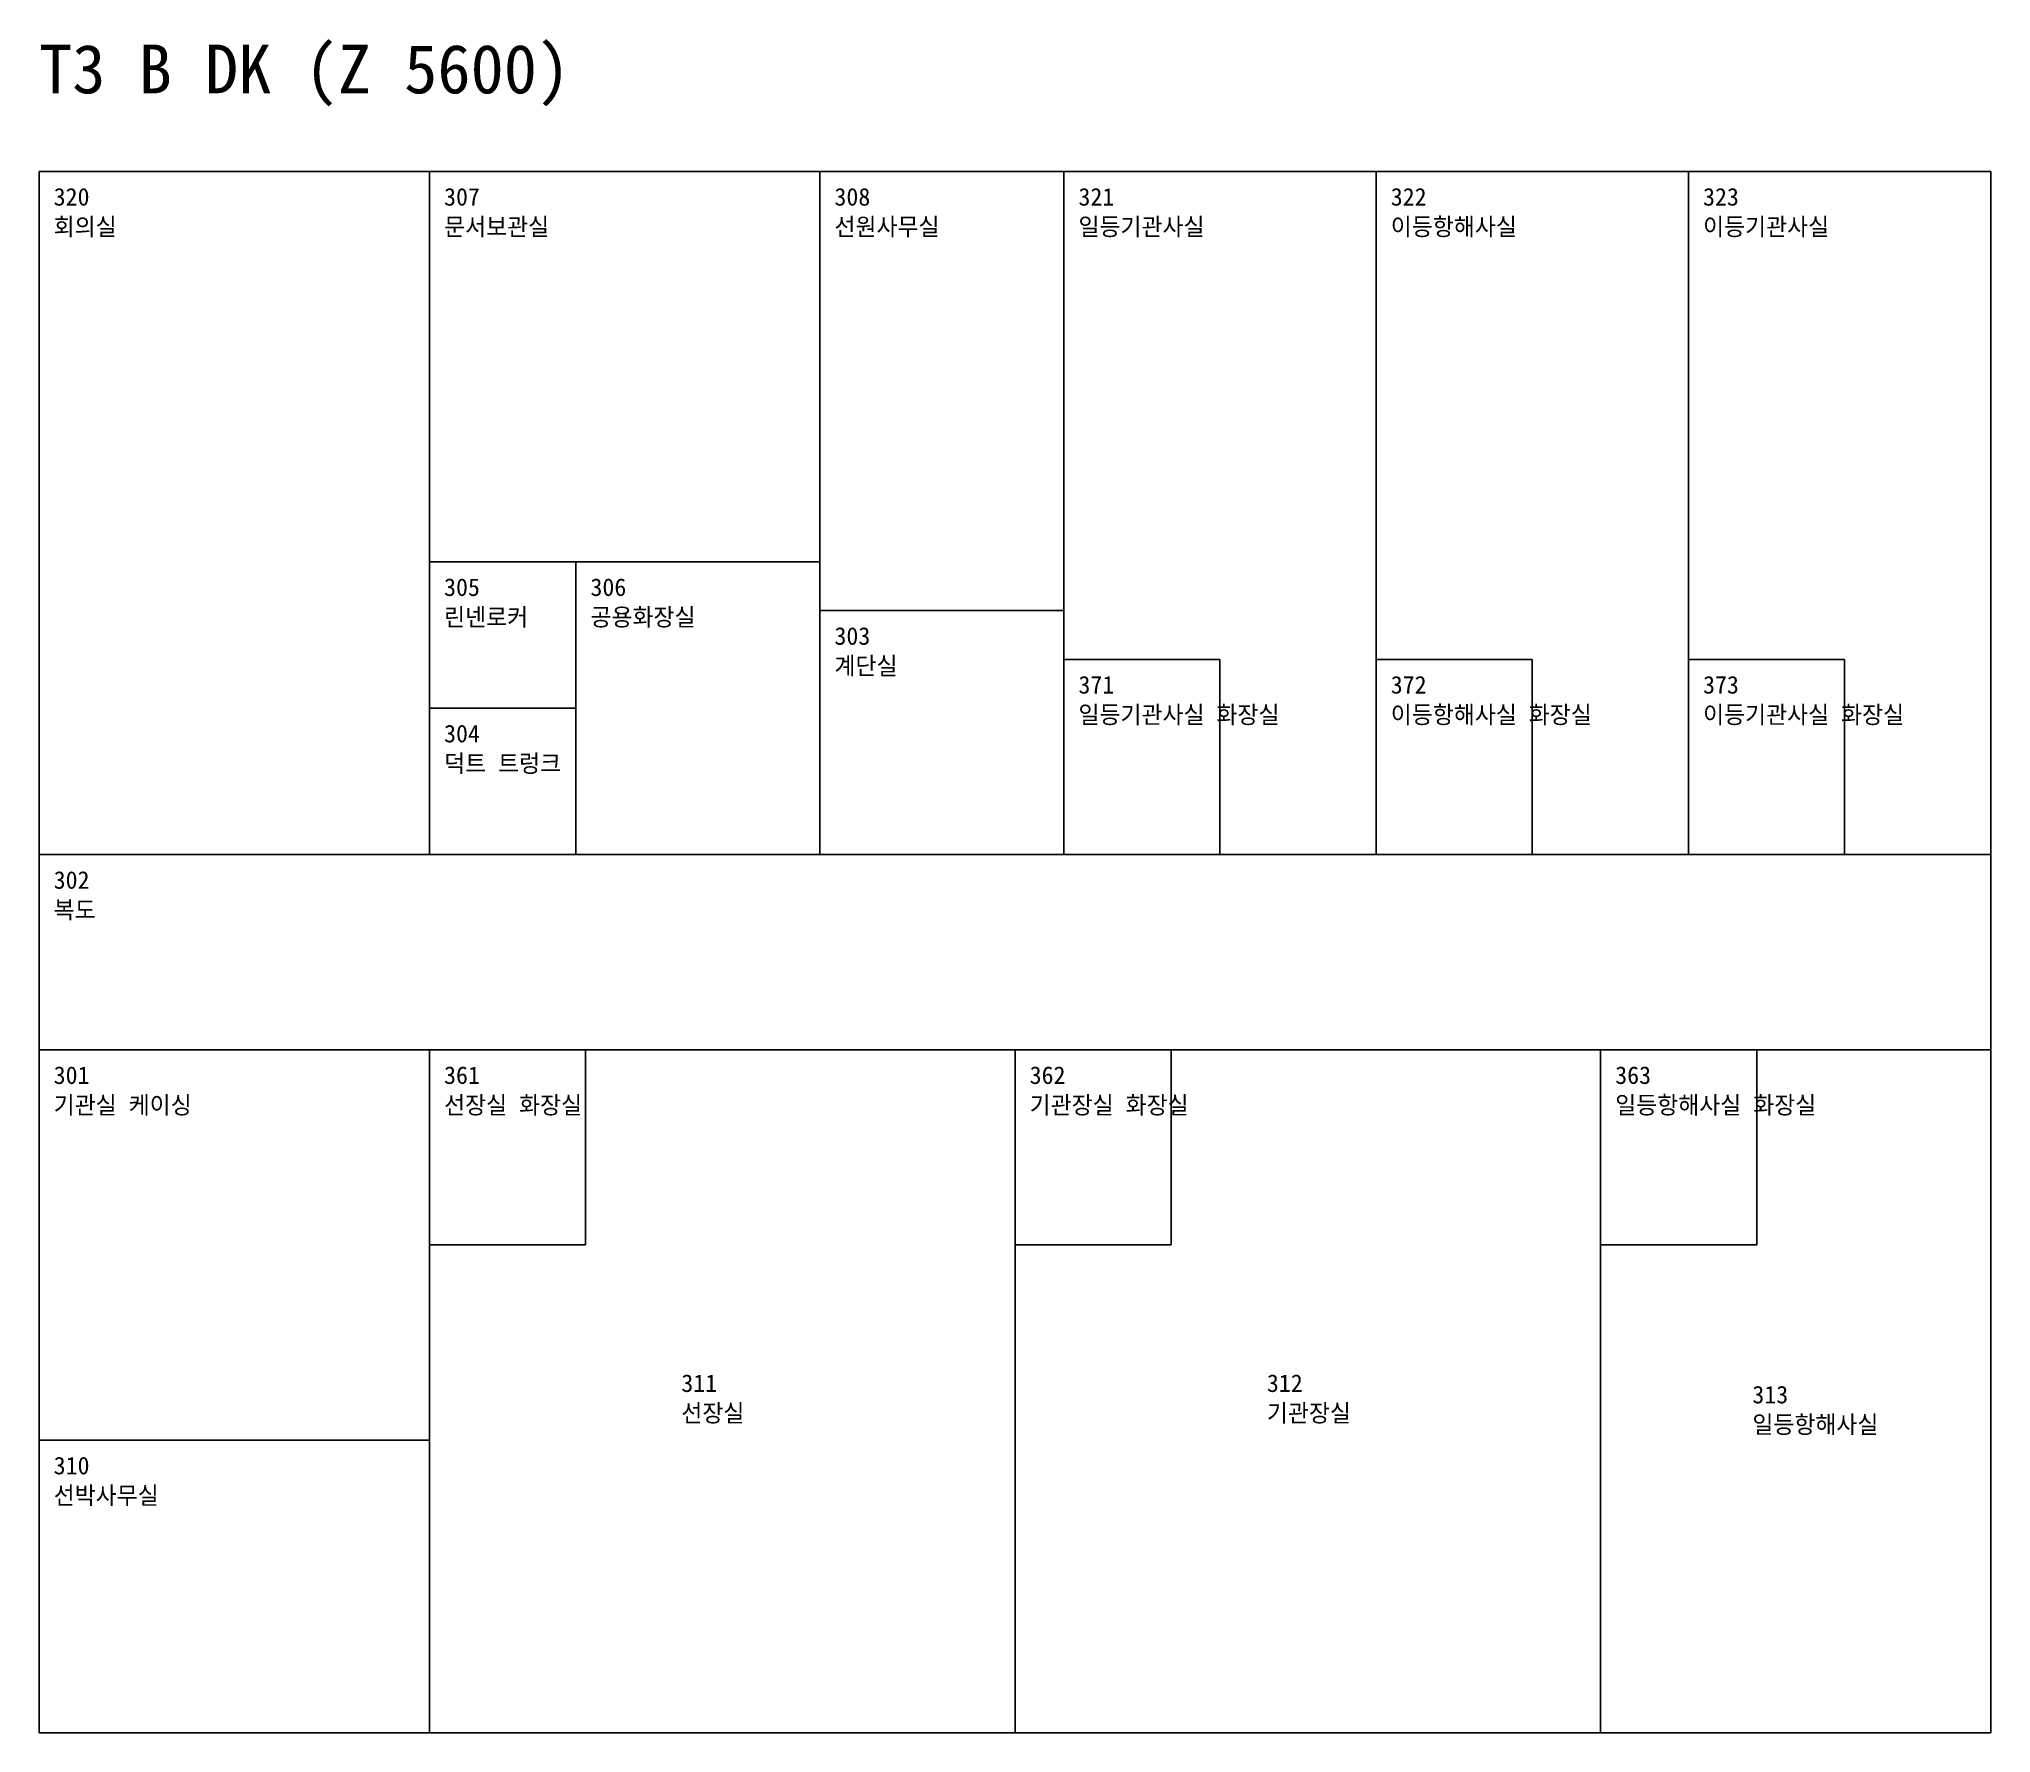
# Model space of a CAD drawing. Header units: millimetres. Extents: x 0 to 95000, y 0 to 17356.
# Drawn here: x 50000 to 70000, y 0 to 17356 of the extents above; entities that cross this region are included whole.
import ezdxf

# ---------------------------------------------------------------- set-up
doc = ezdxf.new("R2010")
doc.units = ezdxf.units.MM
for name, color, linetype in [('DECK_OUTLINE', 7, 'CONTINUOUS'), ('ROOM', 3, 'CONTINUOUS'), ('ROOM_NAME', 5, 'CONTINUOUS'), ('ROOM_NO', 1, 'CONTINUOUS'), ('TITLE', 2, 'CONTINUOUS')]:
    doc.layers.add(name, color=color, linetype=linetype)

msp = doc.modelspace()

# ---------------------------------------------------------------- texts
at = {"layer": 'ROOM_NAME'}
for s, p in [('회의실', (50150, 15344)), ('문서보관실', (54150, 15344)), ('선원사무실', (58150, 15344)), ('일등기관사실', (60650, 15344)), ('이등항해사실', (63850, 15344)), ('이등기관사실', (67050, 15344)), ('린넨로커', (54150, 11344)), ('공용화장실', (55650, 11344)), ('계단실', (58150, 10844)), ('일등기관사실 화장실', (60650, 10344)), ('이등항해사실 화장실', (63850, 10344)), ('이등기관사실 화장실', (67050, 10344)), ('덕트 트렁크', (54150, 9844)), ('복도', (50150, 8344)), ('기관실 케이싱', (50150, 6344)), ('선장실 화장실', (54150, 6344)), ('기관장실 화장실', (60150, 6344)), ('일등항해사실 화장실', (66150, 6344)), ('선장실', (56581, 3188)), ('기관장실', (62581, 3188)), ('일등항해사실', (67555, 3071)), ('선박사무실', (50150, 2344))]:
    msp.add_text(s, height=180, dxfattribs=at).set_placement(p)
at = {"layer": 'ROOM_NO'}
for s, p in [('320', (50150, 15650)), ('307', (54150, 15650)), ('308', (58150, 15650)), ('321', (60650, 15650)), ('322', (63850, 15650)), ('323', (67050, 15650)), ('305', (54150, 11650)), ('306', (55650, 11650)), ('303', (58150, 11150)), ('371', (60650, 10650)), ('372', (63850, 10650)), ('373', (67050, 10650)), ('304', (54150, 10150)), ('302', (50150, 8650)), ('301', (50150, 6650)), ('361', (54150, 6650)), ('362', (60150, 6650)), ('363', (66150, 6650)), ('311', (56581, 3494)), ('312', (62581, 3494)), ('313', (67555, 3377)), ('310', (50150, 2650))]:
    msp.add_text(s, height=180, dxfattribs=at).set_placement(p)
at = {"layer": 'TITLE'}
msp.add_text('T3 B DK (Z 5600)', height=500, dxfattribs=at).set_placement((50000, 16800))

# ---------------------------------------------------------------- linework, layer by layer
at = {"layer": 'DECK_OUTLINE'}
for p, q in [((50000, 16000), (70000, 16000)), ((50000, 0), (50000, 16000)), ((70000, 0), (70000, 16000)), ((50000, 0), (70000, 0))]:
    msp.add_line(p, q, dxfattribs=at)
at = {"layer": 'ROOM'}
for p, q in [((54000, 9000), (54000, 16000)), ((58000, 9000), (58000, 16000)), ((60500, 9000), (60500, 16000)), ((63700, 9000), (63700, 16000)), ((66900, 9000), (66900, 16000)), ((54000, 12000), (58000, 12000)), ((55500, 9000), (55500, 12000)), ((58000, 11500), (60500, 11500)), ((60500, 11000), (62100, 11000)), ((62100, 9000), (62100, 11000)), ((63700, 11000), (65300, 11000)), ((65300, 9000), (65300, 11000)), ((66900, 11000), (68500, 11000)), ((68500, 9000), (68500, 11000)), ((54000, 10500), (55500, 10500)), ((50000, 9000), (70000, 9000)), ((50000, 7000), (70000, 7000)), ((54000, 0), (54000, 7000)), ((55600, 5000), (55600, 7000)), ((60000, 0), (60000, 7000)), ((61600, 5000), (61600, 7000)), ((66000, 0), (66000, 7000)), ((67600, 5000), (67600, 7000)), ((54000, 5000), (55600, 5000)), ((60000, 5000), (61600, 5000)), ((66000, 5000), (67600, 5000)), ((50000, 3000), (54000, 3000))]:
    msp.add_line(p, q, dxfattribs=at)

msp.set_redraw_order([(e.dxf.handle, doc.entitydb.next_handle()) for e in msp.query("TEXT MTEXT ATTDEF DIMENSION ARC_DIMENSION")])  # texts and dimensions are drawn at this point

doc.saveas('drawing.dxf')
